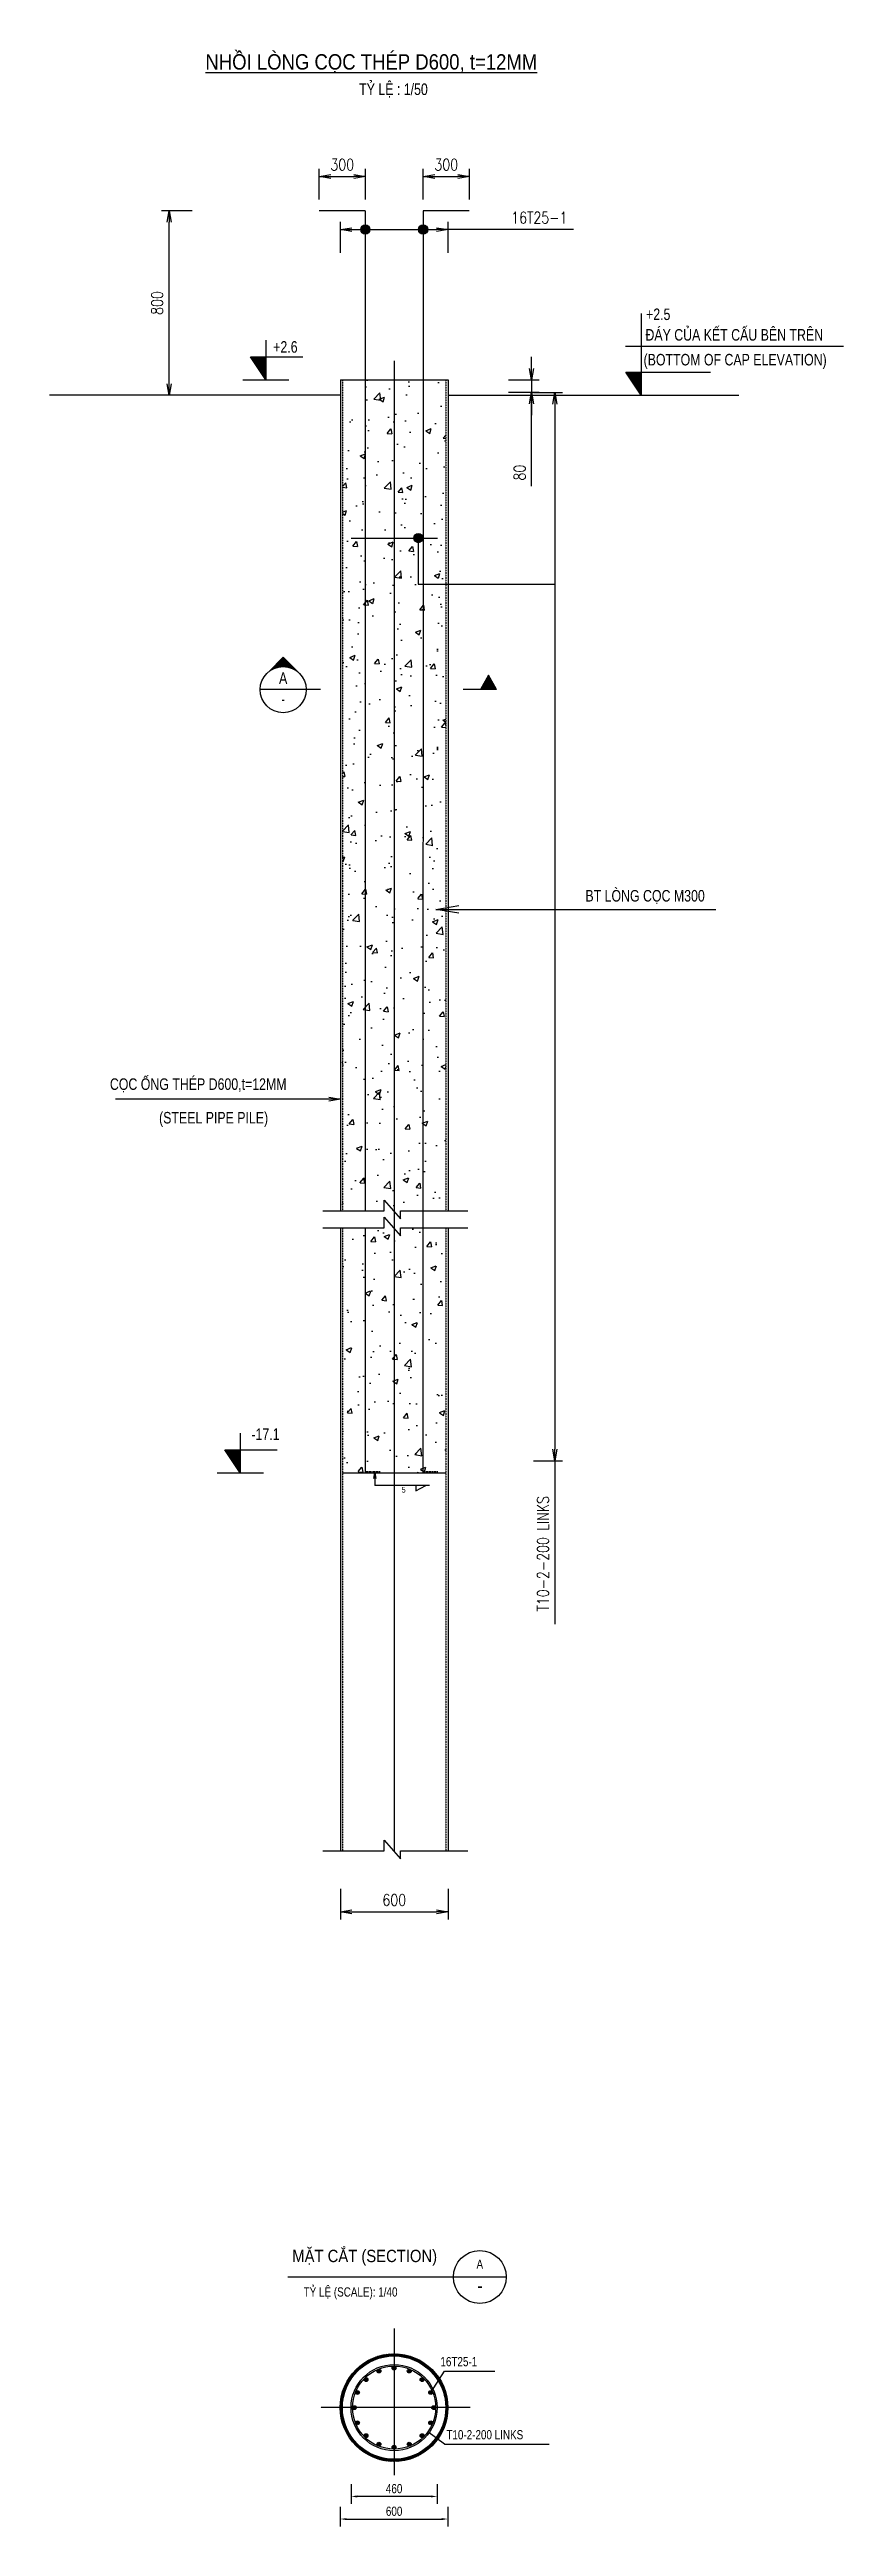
# Model space of a CAD drawing. Header units: millimetres. Extents: x -73021 to 3450336, y 75330 to 1037285.
# Drawn here: x -8318 to -3157, y 112870 to 128974 of the extents above; entities that cross this region are included whole.
import ezdxf
from ezdxf.enums import TextEntityAlignment as Align

# ---------------------------------------------------------------- set-up
doc = ezdxf.new("R2010")
doc.units = ezdxf.units.MM
doc.linetypes.add('CENTER', pattern=[50.8, 31.75, -6.35, 6.35, -6.35])
doc.linetypes.add('HIDDEN', pattern=[0.5, 0.3, -0.2])
for name, color, linetype in [('03_Dimension line', 4, 'Continuous'), ('BAO', 7, 'Continuous'), ('Big_Text_Note', 3, 'Continuous'), ('DIM', 4, 'Continuous'), ('DIM1', 4, 'Continuous'), ('ETEXT', 4, 'Continuous'), ('HATCH', 8, 'Continuous'), ('KHUAT', 8, 'HIDDEN'), ('MANH', 4, 'Continuous'), ('TEXT', 3, 'Continuous'), ('THEPCHU', 6, 'Continuous'), ('THEPDAI', 2, 'Continuous'), ('Truc', 1, 'CENTER')]:
    doc.layers.add(name, color=color, linetype=linetype)
doc.styles.add('dim', font='romans.shx', dxfattribs={"width": 0.8})
doc.styles.add('Ghi chu', font='vn_vni.shx', dxfattribs={"width": 0.8})
doc.styles.add('Kich Thuoc', font='vn_vni.shx', dxfattribs={"width": 0.8})
doc.styles.add('Romans', font='vn_vni.shx', dxfattribs={"width": 0.8})
doc.styles.add('TXT3', font='vn_vni.shx', dxfattribs={"width": 0.8})
doc.styles.add('TXT5', font='vn_vni.shx', dxfattribs={"width": 0.8})
doc.styles.add('VN_VNI', font='vn_vni.shx', dxfattribs={"width": 0.8})
doc.dimstyles.new('100', dxfattribs={"dimscale": 100, "dimtxt": 1.5, "dimasz": 1.5, "dimexe": 1, "dimexo": 1, "dimgap": 0.8, "dimtad": 1, "dimdec": 0, "dimzin": 0, "dimdsep": 46, "dimtxsty": 'dim', "dimblk": 'OPEN', "dimcen": 0.09, "dimdle": 0.15, "dimclrd": 256, "dimclre": 256, "dimclrt": 4, "dimadec": 0, "dimazin": 0, "dimtfac": 1, "dimtdec": 0, "dimtix": 1, "dimtmove": 1, "dimatfit": 3, "dimldrblk": 'OPEN', "dimfxl": 3, "dimfxlon": 1, "dimtolj": 1, "dimtzin": 0, "dimarcsym": 0})
doc.dimstyles.new('25', dxfattribs={"dimscale": 25, "dimtxt": 1.5, "dimasz": 1.5, "dimexe": 1, "dimexo": 1, "dimgap": 0.8, "dimtad": 1, "dimdec": 0, "dimzin": 0, "dimdsep": 46, "dimtxsty": 'dim', "dimblk": 'OPEN', "dimcen": 0.09, "dimdle": 0.15, "dimclrt": 4, "dimadec": 0, "dimazin": 0, "dimtfac": 1, "dimtdec": 0, "dimtix": 1, "dimtmove": 1, "dimatfit": 3, "dimldrblk": 'OPEN', "dimfxl": 3, "dimfxlon": 1, "dimtolj": 1, "dimtzin": 0, "dimarcsym": 0})
doc.dimstyles.new('50', dxfattribs={"dimscale": 50, "dimtxt": 1.5, "dimasz": 1.5, "dimexe": 1, "dimexo": 1, "dimgap": 0.8, "dimtad": 1, "dimdec": 0, "dimzin": 0, "dimdsep": 46, "dimtxsty": 'dim', "dimblk": 'OPEN', "dimcen": 0.09, "dimdle": 0.15, "dimclrd": 256, "dimclre": 256, "dimclrt": 4, "dimadec": 0, "dimazin": 0, "dimtfac": 1, "dimtdec": 0, "dimtix": 1, "dimtmove": 1, "dimatfit": 3, "dimldrblk": 'OPEN', "dimfxl": 3, "dimfxlon": 1, "dimtolj": 1, "dimtzin": 0, "dimarcsym": 0})
doc.dimstyles.get("Standard").update_dxf_attribs({"dimscale": 0, "dimtxt": 1.5, "dimasz": 1, "dimexe": 1.2, "dimexo": 0, "dimgap": 0.5, "dimtad": 1, "dimdec": 0, "dimzin": 0, "dimdsep": 46, "dimtxsty": 'Kich Thuoc', "dimcen": 0.09, "dimclrd": 4, "dimclre": 4, "dimclrt": 4, "dimadec": 0, "dimazin": 0, "dimtfac": 1, "dimtdec": 0, "dimtix": 1, "dimtofl": 0, "dimtmove": 0, "dimatfit": 3, "dimfxl": 2, "dimfxlon": 1, "dimtolj": 1, "dimtzin": 0, "dimarcsym": 0})

msp = doc.modelspace()

# ---------------------------------------------------------------- texts
at = {"layer": '03_Dimension line', "color": 2, "style": 'Ghi chu', "width": 0.8}
msp.add_text('TYÛ LEÄ : 1/50', height=75, dxfattribs=at).set_placement((-6305.17, 128678.23))
at = {"layer": '03_Dimension line', "color": 4, "style": 'Ghi chu', "width": 0.8}
for s, p in [('ÑAÙY CUÛA KEÁT CAÁU BEÂN TREÂN ', (-4444.38, 127156.43)), ('(BOTTOM OF CAP ELEVATION)', (-4456.55, 126995))]:
    msp.add_text(s, height=75, dxfattribs=at).set_placement(p, align=Align.TOP_LEFT)
for s, p in [('BT LOØNG COÏC M300', (-4834.52, 123434.4)), ('COÏC OÁNG THEÙP D600,t=12MM', (-7925.34, 122209.77)), ('(STEEL PIPE PILE)', (-7605.84, 121991.4))]:
    msp.add_text(s, height=75, dxfattribs=at).set_placement(p)
for tag, p in [('+2.5', (-4361.32, 127252.55)), ('+2.6', (-6784.65, 127040.48)), ('-17.1', (-6914.27, 119971.03))]:
    msp.add_attdef(tag, text='-', height=75, dxfattribs=at).set_placement(p, align=Align.MIDDLE_CENTER)
at = {"layer": 'Big_Text_Note', "color": 6, "style": 'TXT3', "width": 0.8}
msp.add_attdef('-', text='-', height=100, dxfattribs=at).set_placement((-5519.88, 114436.3), align=Align.MIDDLE_CENTER)
at = {"layer": 'DIM', "style": 'Ghi chu', "width": 0.8}
for s, p in [('16T25-1', (-5777.03, 113911.15)), ('T10-2-200 LINKS', (-5738.3, 113436.11))]:
    msp.add_text(s, height=60, dxfattribs=at).set_placement(p)
at = {"layer": 'TEXT', "color": 6, "style": 'Ghi chu', "width": 0.9}
msp.add_text('%%UNHOÀI LOØNG COÏC THEÙP D600, t=12MM', height=100, dxfattribs=at).set_placement((-7304.6, 128843.68))
at = {"layer": 'TEXT', "color": 4, "linetype": 'Continuous', "lineweight": 13, "style": 'VN_VNI', "width": 0.8}
msp.add_text('5', height=37.5, dxfattribs=at).set_placement((-6029.75, 119628.76), align=Align.TOP_LEFT)
at = {"layer": 'TEXT', "color": 6, "style": 'Ghi chu', "width": 0.9}
msp.add_text('MAËT CAÉT (SECTION)', height=80, dxfattribs=at).set_placement((-6739.97, 114628.24), align=Align.MIDDLE_LEFT)
at = {"layer": 'TEXT', "color": 2, "style": 'Ghi chu', "width": 0.8}
msp.add_text('TYÛ LEÄ (SCALE): 1/40', height=60, dxfattribs=at).set_placement((-6666.05, 114394.23), align=Align.MIDDLE_LEFT)
at = {"layer": 'TEXT', "color": 6, "style": 'Ghi chu', "width": 0.8}
msp.add_attdef('A', text='A', height=60, dxfattribs=at).set_placement((-5520.97, 114575), align=Align.MIDDLE_CENTER)

# ---------------------------------------------------------------- blocks, each defined once
blk = doc.blocks.new('*D49')
at = {"layer": '03_Dimension line', "color": 4, "lineweight": -2, "ltscale": 5}
for p, q in [((-6428, 112998), (-6428, 112870)), ((-6388, 112918), (-5768, 112918)), ((-5728, 112998), (-5728, 112870))]:
    blk.add_line(p, q, dxfattribs=at)
at = {"layer": '03_Dimension line', "color": 4, "ltscale": 5}
for points in [[(-6388, 112924), (-6388, 112911), (-6428, 112918)], [(-5768, 112924), (-5768, 112911), (-5728, 112918)]]:
    blk.add_solid(points, dxfattribs=at)
at = {"layer": 'Defpoints', "color": 0, "ltscale": 5}
for p in [(-6428, 113510), (-5728, 113510), (-5728, 112918)]:
    blk.add_point(p, dxfattribs=at)
at = {"layer": '03_Dimension line', "color": 4, "ltscale": 5, "insert": (-6078, 112968), "char_height": 60, "attachment_point": 5, "style": 'Kich Thuoc'}
blk.add_mtext('\\A1;600', dxfattribs=at)
blk = doc.blocks.new('*D50')
at = {"layer": 'Defpoints', "color": 0, "ltscale": 5}
for p in [(-6358, 113642), (-5798, 113642), (-6358, 113065)]:
    blk.add_point(p, dxfattribs=at)
at = {"layer": 'DIM', "color": 4, "lineweight": -2, "ltscale": 5}
for p, q in [((-6358, 113145), (-6358, 113017)), ((-5838, 113065), (-6318, 113065)), ((-5798, 113145), (-5798, 113017))]:
    blk.add_line(p, q, dxfattribs=at)
at = {"layer": 'DIM', "color": 4, "ltscale": 5}
for points in [[(-6318, 113071), (-6318, 113058), (-6358, 113065)], [(-5838, 113071), (-5838, 113058), (-5798, 113065)]]:
    blk.add_solid(points, dxfattribs=at)
at = {"layer": 'DIM', "color": 4, "ltscale": 5, "insert": (-6078, 113115), "char_height": 60, "attachment_point": 5, "style": 'Kich Thuoc'}
blk.add_mtext('\\A1;460', dxfattribs=at)
blk = doc.blocks.new('_OPEN')
at = {"color": 0, "linetype": 'ByBlock'}
for p, q in [((-1, 0.17), (0, 0)), ((0, 0), (-1, -0.17)), ((0, 0), (-1, 0))]:
    blk.add_line(p, q, dxfattribs=at)
blk = doc.blocks.new('*D99')
at = {"layer": '03_Dimension line', "lineweight": -2, "ltscale": 5}
for p, q in [((-7390, 127926), (-7590, 127926)), ((-7540, 126801), (-7540, 127851)), ((-7390, 126726), (-7590, 126726))]:
    blk.add_line(p, q, dxfattribs=at)
at = {"layer": 'Defpoints', "color": 0, "ltscale": 5}
for p in [(-7540, 127926), (-6265, 127926), (-6265, 126726)]:
    blk.add_point(p, dxfattribs=at)
at = {"layer": '03_Dimension line', "lineweight": -2, "ltscale": 5, "xscale": 75, "yscale": 75, "zscale": 75}
for p, rotation in [((-7540, 127926), 90), ((-7540, 126726), 270)]:
    blk.add_blockref('_OPEN', p, dxfattribs=dict(at, rotation=rotation))
at = {"layer": '03_Dimension line', "color": 4, "ltscale": 5, "insert": (-7618, 127326), "char_height": 75, "attachment_point": 5, "rotation": 90, "style": 'dim'}
blk.add_mtext('\\A1;800', dxfattribs=at)
blk = doc.blocks.new('*D100')
at = {"layer": '03_Dimension line', "lineweight": -2, "ltscale": 5}
for p, q in [((-6427, 127653), (-6427, 127853)), ((-6352, 127803), (-5802, 127803)), ((-5727, 127653), (-5727, 127853)), ((-4913, 127803), (-5727, 127803))]:
    blk.add_line(p, q, dxfattribs=at)
at = {"layer": 'Defpoints', "color": 0, "ltscale": 5}
for p in [(-5727, 127803), (-6427, 126794), (-5727, 126794)]:
    blk.add_point(p, dxfattribs=at)
at = {"layer": '03_Dimension line', "lineweight": -2, "ltscale": 5, "xscale": 75, "yscale": 75, "zscale": 75, "rotation": 180}
blk.add_blockref('_OPEN', (-6427, 127803), dxfattribs=at)
at = {"layer": '03_Dimension line', "lineweight": -2, "ltscale": 5, "xscale": 75, "yscale": 75, "zscale": 75}
blk.add_blockref('_OPEN', (-5727, 127803), dxfattribs=at)
at = {"layer": '03_Dimension line', "color": 4, "ltscale": 5, "insert": (-5134, 127881), "char_height": 75, "attachment_point": 5, "style": 'dim'}
blk.add_mtext('\\A1;16T25-1  ', dxfattribs=at)
blk = doc.blocks.new('*D101')
at = {"layer": '03_Dimension line', "lineweight": -2, "ltscale": 5}
for p, q in [((-5171, 126744), (-4983, 126744)), ((-5033, 126669), (-5033, 119873)), ((-5171, 119798), (-4983, 119798)), ((-5033, 119798), (-5033, 118735))]:
    blk.add_line(p, q, dxfattribs=at)
at = {"layer": 'Defpoints', "color": 0, "ltscale": 5}
for p in [(-5221, 126744), (-5033, 126744), (-5221, 119798)]:
    blk.add_point(p, dxfattribs=at)
at = {"layer": '03_Dimension line', "lineweight": -2, "ltscale": 5, "xscale": 75, "yscale": 75, "zscale": 75}
for p, rotation in [((-5033, 126744), 90), ((-5033, 119798), 270)]:
    blk.add_blockref('_OPEN', p, dxfattribs=dict(at, rotation=rotation))
at = {"layer": '03_Dimension line', "color": 4, "ltscale": 5, "insert": (-5110, 119194), "char_height": 75, "attachment_point": 5, "rotation": 90, "style": 'dim'}
blk.add_mtext('\\A1;T10-2-200 LINKS', dxfattribs=at)
blk = doc.blocks.new('SECTION_02')
for p, q in [((0, 8.44), (-3.77, 4.67)), ((-1.91, 6.52), (1.91, 6.52)), ((-1.83, 6.61), (1.83, 6.61)), ((-1.75, 6.69), (1.75, 6.69)), ((-1.66, 6.77), (1.66, 6.77)), ((-1.58, 6.86), (1.58, 6.86)), ((-1.5, 6.94), (1.5, 6.94)), ((-1.41, 7.02), (1.41, 7.02)), ((-1.33, 7.11), (1.33, 7.11)), ((-1.25, 7.19), (1.25, 7.19)), ((-1.16, 7.27), (1.16, 7.27)), ((-1.08, 7.36), (1.08, 7.36)), ((-1, 7.44), (1, 7.44)), ((-0.91, 7.52), (0.91, 7.52)), ((-0.83, 7.61), (0.83, 7.61)), ((-0.75, 7.69), (0.75, 7.69)), ((-0.66, 7.77), (0.66, 7.77)), ((-0.58, 7.86), (0.58, 7.86)), ((-0.5, 7.94), (0.5, 7.94)), ((-0.41, 8.02), (0.41, 8.02)), ((-0.33, 8.11), (0.33, 8.11)), ((-0.25, 8.19), (0.25, 8.19)), ((-0.16, 8.27), (0.16, 8.27)), ((-0.08, 8.36), (0.08, 8.36)), ((0, 8.44), (3.77, 4.67)), ((6, 0), (-6, 0)), ((-3.66, 4.77), (-3.63, 4.77)), ((-3.58, 4.86), (-3.52, 4.86)), ((-3.5, 4.94), (-3.4, 4.94)), ((-3.41, 5.02), (-3.28, 5.02)), ((-3.33, 5.11), (-3.15, 5.11)), ((-3.25, 5.19), (-3.01, 5.19)), ((-3.16, 5.27), (-2.86, 5.27)), ((-3.08, 5.36), (-2.7, 5.36)), ((-3, 5.44), (-2.53, 5.44)), ((-2.91, 5.52), (-2.34, 5.52)), ((-2.83, 5.61), (-2.13, 5.61)), ((-2.75, 5.69), (-1.9, 5.69)), ((-2.66, 5.77), (-1.63, 5.77)), ((-2.58, 5.86), (-1.3, 5.86)), ((-2.5, 5.94), (-0.84, 5.94)), ((-2.41, 6.02), (2.41, 6.02)), ((-2.33, 6.11), (2.33, 6.11)), ((-2.25, 6.19), (2.25, 6.19)), ((-2.16, 6.27), (2.16, 6.27)), ((-2.08, 6.36), (2.08, 6.36)), ((-2, 6.44), (2, 6.44)), ((0.84, 5.94), (2.5, 5.94)), ((1.3, 5.86), (2.58, 5.86)), ((1.63, 5.77), (2.66, 5.77)), ((1.9, 5.69), (2.75, 5.69)), ((2.13, 5.61), (2.83, 5.61)), ((2.34, 5.52), (2.91, 5.52)), ((2.53, 5.44), (3, 5.44)), ((2.7, 5.36), (3.08, 5.36)), ((2.86, 5.27), (3.16, 5.27)), ((3.01, 5.19), (3.25, 5.19)), ((3.15, 5.11), (3.33, 5.11)), ((3.28, 5.02), (3.41, 5.02)), ((3.4, 4.94), (3.5, 4.94)), ((3.52, 4.86), (3.58, 4.86)), ((3.63, 4.77), (3.66, 4.77)), ((-3.74, -4.69), (-3.75, -4.69)), ((3.75, -4.69), (3.74, -4.69))]:
    blk.add_line(p, q)
blk.add_circle((0, 0), 6)
at = {"layer": 'Big_Text_Note', "color": 6, "style": 'TXT5', "width": 0.8}
blk.add_attdef('A', text='', height=4, dxfattribs=at).set_placement((0, 3), align=Align.MIDDLE_CENTER)
at = {"layer": 'Big_Text_Note', "color": 3, "style": 'Romans', "width": 0.8}
blk.add_attdef('-', text='', height=2.08, dxfattribs=at).set_placement((0, -2.5), align=Align.MIDDLE_CENTER)
blk = doc.blocks.new('*D97')
at = {"layer": '03_Dimension line', "lineweight": -2, "ltscale": 5}
for p, q in [((-5185, 126901), (-5185, 126976)), ((-5335, 126826), (-5135, 126826)), ((-5335, 126746), (-5135, 126746)), ((-5185, 126826), (-5185, 126746)), ((-5185, 126826), (-5185, 126746)), ((-5185, 126135), (-5185, 126746)), ((-5185, 126671), (-5185, 126596))]:
    blk.add_line(p, q, dxfattribs=at)
at = {"layer": 'Defpoints', "color": 0, "ltscale": 5}
for p in [(-5727, 126826), (-5727, 126746), (-5185, 126746)]:
    blk.add_point(p, dxfattribs=at)
at = {"layer": '03_Dimension line', "lineweight": -2, "ltscale": 5, "xscale": 75, "yscale": 75, "zscale": 75}
for p, rotation in [((-5185, 126826), 270), ((-5185, 126746), 90)]:
    blk.add_blockref('_OPEN', p, dxfattribs=dict(at, rotation=rotation))
at = {"layer": '03_Dimension line', "color": 4, "ltscale": 5, "insert": (-5262, 126223), "char_height": 75, "attachment_point": 5, "rotation": 90, "style": 'dim'}
blk.add_mtext('\\A1;80', dxfattribs=at)
blk = doc.blocks.new('*D98')
at = {"layer": '03_Dimension line', "lineweight": -2, "ltscale": 5}
for p, q in [((-6427, 117015), (-6427, 116815)), ((-5727, 117015), (-5727, 116815)), ((-6352, 116865), (-5802, 116865))]:
    blk.add_line(p, q, dxfattribs=at)
at = {"layer": 'Defpoints', "color": 0, "ltscale": 5}
for p in [(-6427, 117676), (-5727, 117676), (-5727, 116865)]:
    blk.add_point(p, dxfattribs=at)
at = {"layer": '03_Dimension line', "lineweight": -2, "ltscale": 5, "xscale": 75, "yscale": 75, "zscale": 75, "rotation": 180}
blk.add_blockref('_OPEN', (-6427, 116865), dxfattribs=at)
at = {"layer": '03_Dimension line', "lineweight": -2, "ltscale": 5, "xscale": 75, "yscale": 75, "zscale": 75}
blk.add_blockref('_OPEN', (-5727, 116865), dxfattribs=at)
at = {"layer": '03_Dimension line', "color": 4, "ltscale": 5, "insert": (-6077, 116943), "char_height": 75, "attachment_point": 5, "style": 'dim'}
blk.add_mtext('\\A1;600', dxfattribs=at)
blk = doc.blocks.new('*D102')
at = {"layer": '03_Dimension line', "linetype": 'ByBlock', "lineweight": -2, "ltscale": 5}
for p, q in [((-6565, 127998), (-6565, 128198)), ((-6265, 127998), (-6265, 128198)), ((-6490, 128148), (-6340, 128148))]:
    blk.add_line(p, q, dxfattribs=at)
at = {"layer": 'Defpoints', "color": 0, "linetype": 'ByBlock', "ltscale": 5}
for p in [(-6265, 128148), (-6565, 127926), (-6265, 127926)]:
    blk.add_point(p, dxfattribs=at)
at = {"layer": '03_Dimension line', "linetype": 'ByBlock', "lineweight": -2, "ltscale": 5, "xscale": 75, "yscale": 75, "zscale": 75, "rotation": 180}
blk.add_blockref('_OPEN', (-6565, 128148), dxfattribs=at)
at = {"layer": '03_Dimension line', "linetype": 'ByBlock', "lineweight": -2, "ltscale": 5, "xscale": 75, "yscale": 75, "zscale": 75}
blk.add_blockref('_OPEN', (-6265, 128148), dxfattribs=at)
at = {"layer": '03_Dimension line', "color": 4, "linetype": 'ByBlock', "ltscale": 5, "insert": (-6415, 128225), "char_height": 75, "attachment_point": 5, "style": 'dim'}
blk.add_mtext('\\A1;300', dxfattribs=at)
blk = doc.blocks.new('*D103')
at = {"layer": '03_Dimension line', "linetype": 'ByBlock', "lineweight": -2, "ltscale": 5}
for p, q in [((-5889, 127998), (-5889, 128198)), ((-5589, 127998), (-5589, 128198)), ((-5814, 128148), (-5664, 128148))]:
    blk.add_line(p, q, dxfattribs=at)
at = {"layer": 'Defpoints', "color": 0, "linetype": 'ByBlock', "ltscale": 5}
for p in [(-5589, 128148), (-5889, 127926), (-5589, 127926)]:
    blk.add_point(p, dxfattribs=at)
at = {"layer": '03_Dimension line', "linetype": 'ByBlock', "lineweight": -2, "ltscale": 5, "xscale": 75, "yscale": 75, "zscale": 75, "rotation": 180}
blk.add_blockref('_OPEN', (-5889, 128148), dxfattribs=at)
at = {"layer": '03_Dimension line', "linetype": 'ByBlock', "lineweight": -2, "ltscale": 5, "xscale": 75, "yscale": 75, "zscale": 75}
blk.add_blockref('_OPEN', (-5589, 128148), dxfattribs=at)
at = {"layer": '03_Dimension line', "color": 4, "linetype": 'ByBlock', "ltscale": 5, "insert": (-5739, 128225), "char_height": 75, "attachment_point": 5, "style": 'dim'}
blk.add_mtext('\\A1;300', dxfattribs=at)

# ---------------------------------------------------------------- dimensions: what is measured, and where the dimension line sits
at = {"layer": '03_Dimension line', "linetype": 'ByBlock', "ltscale": 5}
for base, p1, p2, picture, middle in [((-6265.19, 128147.91), (-6565.19, 127926.22), (-6265.19, 127926.22), '*D102', (-6415.19, 128225.41)), ((-5589.43, 128147.91), (-5889.43, 127926.18), (-5589.43, 127926.18), '*D103', (-5739.43, 128225.41))]:
    dim = msp.add_linear_dim(base=base, p1=p1, p2=p2, dimstyle='50', dxfattribs=at)
    dim.commit()
    dim.dimension.update_dxf_attribs({"geometry": picture, "text_midpoint": middle})
at = {"layer": '03_Dimension line', "ltscale": 5}
dim = msp.add_linear_dim(base=(-7540.06, 127926.22), p1=(-6265.19, 126726.22), p2=(-6265.19, 127926.22), angle=90, text='800', dimstyle='50', dxfattribs=at)
dim.commit()
dim.dimension.update_dxf_attribs({"geometry": '*D99', "text_midpoint": (-7617.56, 127326.22)})
dim = msp.add_linear_dim(base=(-5727.34, 127803.34), p1=(-6427.34, 126793.7), p2=(-5727.34, 126793.7), text='16T25-1  ', dimstyle='50', dxfattribs=at)
dim.commit()
dim.dimension.update_dxf_attribs({"geometry": '*D100', "text_midpoint": (-5134.48, 127803.34), "dimtype": 160})
dim = msp.add_linear_dim(base=(-5184.89, 126746.22), p1=(-5727.41, 126826.22), p2=(-5727.41, 126746.22), angle=90, dimstyle='50', dxfattribs=at)
dim.commit()
dim.dimension.update_dxf_attribs({"geometry": '*D97', "text_midpoint": (-5184.89, 126223.36), "dimtype": 160})
dim = msp.add_linear_dim(base=(-5032.85, 126744.02), p1=(-5221.41, 119797.73), p2=(-5221.41, 126744.02), angle=90, text='T10-2-200 LINKS', dimstyle='50', override={"dimtmove": 0}, dxfattribs=at)
dim.commit()
dim.dimension.update_dxf_attribs({"geometry": '*D101', "text_midpoint": (-5032.85, 119193.86), "dimtype": 160})
dim = msp.add_aligned_dim(p1=(-6427.41, 117675.62), p2=(-5727.41, 117675.62), distance=-810.21, text='600', dimstyle='50', dxfattribs=at)
dim.commit()
dim.dimension.update_dxf_attribs({"geometry": '*D98', "text_midpoint": (-6077.41, 116942.91)})
dim = msp.add_aligned_dim(p1=(-6428.24, 113509.53), p2=(-5728.24, 113509.53), distance=-592, text='600', dimstyle='Standard', override={"dimscale": 40}, dxfattribs=at)
dim.commit()
dim.dimension.update_dxf_attribs({"geometry": '*D49', "text_midpoint": (-6078.24, 112967.53)})
at = {"layer": 'DIM', "ltscale": 5}
dim = msp.add_linear_dim(base=(-6358.24, 113064.51), p1=(-5798.24, 113642.08), p2=(-6358.24, 113642.08), text='460', dimstyle='Standard', override={"dimscale": 39.999968}, dxfattribs=at)
dim.commit()
dim.dimension.update_dxf_attribs({"geometry": '*D50', "text_midpoint": (-6078.24, 113114.51)})

# ---------------------------------------------------------------- hatches: boundary and pattern name
for points in [[(-6911.91, 126976.22), (-7011.91, 126976.22), (-6911.91, 126826.22)], [(-4472.34, 126876.22), (-4572.34, 126876.22), (-4472.34, 126726.22)], [(-7077.68, 119869.93), (-7177.68, 119869.93), (-7077.68, 119719.93)]]:
    msp.add_hatch(color=256).paths.add_polyline_path(points)
at = {"layer": 'HATCH', "ltscale": 5}
h = msp.add_hatch(dxfattribs=at)
h.set_pattern_fill('AR-CONC', color=256, scale=2, style=0)
h.set_pattern_definition([(50, (0, 0), (364.36934, -31.8782), [38.1, -419.1]), (355, (0, 0), (-70.4857, 382.1133), [30.48, -335.28]), (100.451, (30.36, -2.66), (293.885, 350.2334), [32.38, -356.18]), (46.1842, (0, 101.6), (542.1581, -84.0847), [57.15, -628.65]), (96.6356, (45.2, 94.6), (474.8085, 494.8511), [48.57, -534.27]), (351.184, (0, 101.6), (474.8092, 494.8502), [45.72, -502.92]), (21, (50.8, 76.2), (303.22976, -204.53104), [38.1, -419.1]), (326, (50.8, 76.2), (123.6041, 368.3759), [30.48, -335.28]), (71.4514, (76.07, 59.16), (426.833, 163.8457), [32.38, -356.18]), (37.5, (0, 0), (6.1772, 169.11008), [0, -331.216, 0, -340.36, 0, -336.55]), (7.5, (0, 0), (133.63933, 200.36115), [0, -194.056, 0, -323.596, 0, -128.27]), (327.5, (-113.28, 0), (271.18119, -11.45749), [0, -127, 0, -396.24, 0, -525.78]), (317.5, (-164.08, 0), (296.25836, 50.853), [0, -165.1, 0, -263.144, 0, -373.38])])
h.paths.add_polyline_path([(-5741.41, 126826.22), (-6265.19, 126826.22), (-6265.19, 125797.62), (-5950.8, 125797.62, -1), (-5890.8, 125797.62, -0.41421356), (-5920.8, 125767.62), (-5920.8, 125496.89), (-5741.41, 125496.89)])
h.paths.add_polyline_path([(-6265.19, 126826.22), (-6413.41, 126826.22), (-6413.41, 121423.79), (-6265.19, 121423.79)])
h.paths.add_polyline_path([(-5741.41, 125496.89), (-5920.8, 125496.89), (-5920.8, 125767.62, -0.41421356), (-5950.8, 125797.62), (-6265.19, 125797.62), (-6265.19, 121423.79), (-6142.39, 121423.79), (-6142.39, 121492.91), (-6036.78, 121372.37), (-6036.78, 121423.79), (-5741.41, 121423.79)])
h.paths.add_polyline_path([(-5741.41, 121313.24), (-6036.78, 121313.24), (-6036.78, 121261.83), (-6142.39, 121382.37), (-6142.39, 121313.24), (-6413.41, 121313.24), (-6413.41, 119719.93), (-5741.41, 119719.93)])
h = msp.add_hatch(dxfattribs=at)
h.set_pattern_fill('ANSI31', color=256, scale=2, style=0)
h.set_pattern_definition([(45, (15965.682, 7024.733), (-4.49012806, 4.49012806), [])])
h.paths.add_polyline_path([(-6078.24, 113978.08), (-6078.24, 113992.08, 0.41421356), (-6428.24, 113642.08), (-6414.24, 113642.08, -0.41421356)])
h.paths.add_polyline_path([(-6078.24, 113992.08), (-6078.24, 113978.08, -0.26213825), (-5790.98, 113816.36), (-5782.53, 113829.31, 0.257034)])
h.paths.add_polyline_path([(-5728.24, 113642.08), (-5742.24, 113642.08, -0.1577742), (-5805.94, 113445.23), (-5794.6, 113437.03, 0.1577742)])
h.paths.add_polyline_path([(-5782.53, 113829.31), (-5790.98, 113816.36, -0.13718013), (-5742.24, 113642.08), (-5728.24, 113642.08, 0.14205536)])
h.paths.add_polyline_path([(-5794.6, 113437.03), (-5805.94, 113445.23, -0.24070852), (-6078.24, 113306.08), (-6078.24, 113292.08, 0.24070852)])
h.paths.add_polyline_path([(-6414.24, 113642.08), (-6428.24, 113642.08, 0.41421356), (-6078.24, 113292.08), (-6078.24, 113306.08, -0.41421356)])
at = {"layer": 'MANH', "ltscale": 5}
h = msp.add_hatch(color=256, dxfattribs=at)
h.paths.add_polyline_path([(-6235.11, 127803.41), (-6295.11, 127803.41, 1)])
h.paths.add_polyline_path([(-6295.11, 127803.41), (-6235.11, 127803.41, 1)])
h = msp.add_hatch(color=256, dxfattribs=at)
h.paths.add_polyline_path([(-5859.45, 127803.34), (-5919.45, 127803.34, 1)])
h.paths.add_polyline_path([(-5919.45, 127803.34), (-5859.45, 127803.34, 1)])
h = msp.add_hatch(color=256, dxfattribs=at)
h.paths.add_polyline_path([(-5950.8, 125797.62, 1), (-5890.8, 125797.62)])
h.paths.add_polyline_path([(-5890.8, 125797.62, 1), (-5950.8, 125797.62)])
at = {"layer": 'THEPCHU', "ltscale": 5}
h = msp.add_hatch(color=256, dxfattribs=at)
h.paths.add_polyline_path([(-6172, 113868.43), (-6178.9, 113885.08, 0.01049054), (-6189.27, 113880.53, 0.54879144)])
h.paths.add_polyline_path([(-6168.34, 113889.2, 0.01049054), (-6178.9, 113885.08), (-6172, 113868.43, 0.54879144)])
h.paths.add_polyline_path([(-6178.9, 113885.08), (-6181.57, 113891.53, 0.29132945), (-6189.27, 113880.53, -0.01049054)])
h.paths.add_polyline_path([(-6168.34, 113889.2, 0.29132945), (-6181.57, 113891.53), (-6178.9, 113885.08, -0.01049054)])
h = msp.add_hatch(color=256, dxfattribs=at)
h.paths.add_polyline_path([(-6078.24, 113887.08), (-6078.24, 113905.11, 0.01049054), (-6089.57, 113904.87, 0.54879144)])
h.paths.add_polyline_path([(-6066.92, 113904.87, 0.01049054), (-6078.24, 113905.11), (-6078.24, 113887.08, 0.54879144)])
h.paths.add_polyline_path([(-6078.24, 113905.11), (-6078.24, 113912.08, 0.29132945), (-6089.57, 113904.87, -0.01049054)])
h.paths.add_polyline_path([(-6066.92, 113904.87, 0.29132945), (-6078.24, 113912.08), (-6078.24, 113905.11, -0.01049054)])
h = msp.add_hatch(color=256, dxfattribs=at)
h.paths.add_polyline_path([(-5984.49, 113868.43), (-5977.59, 113885.08, 0.01049054), (-5988.14, 113889.2, 0.54879144)])
h.paths.add_polyline_path([(-5967.21, 113880.53, 0.01049054), (-5977.59, 113885.08), (-5984.49, 113868.43, 0.54879144)])
h.paths.add_polyline_path([(-5977.59, 113885.08), (-5974.92, 113891.53, 0.29132945), (-5988.14, 113889.2, -0.01049054)])
h.paths.add_polyline_path([(-5967.21, 113880.53, 0.29132945), (-5974.92, 113891.53), (-5977.59, 113885.08, -0.01049054)])
h = msp.add_hatch(color=256, dxfattribs=at)
h.paths.add_polyline_path([(-6304.59, 113735.84), (-6321.25, 113742.74, 0.01049054), (-6325.36, 113732.18, 0.54879144)])
h.paths.add_polyline_path([(-6316.69, 113753.11, 0.01049054), (-6321.25, 113742.74), (-6304.59, 113735.84, 0.54879144)])
h.paths.add_polyline_path([(-6321.25, 113742.74), (-6327.69, 113745.4, 0.29132945), (-6325.36, 113732.18, -0.01049054)])
h.paths.add_polyline_path([(-6316.69, 113753.11, 0.29132945), (-6327.69, 113745.4), (-6321.25, 113742.74, -0.01049054)])
h = msp.add_hatch(color=256, dxfattribs=at)
h.paths.add_polyline_path([(-6251.48, 113815.32), (-6264.23, 113828.07, 0.01049054), (-6272.07, 113819.89, 0.54879144)])
h.paths.add_polyline_path([(-6256.05, 113835.91, 0.01049054), (-6264.23, 113828.07), (-6251.48, 113815.32, 0.54879144)])
h.paths.add_polyline_path([(-6264.23, 113828.07), (-6269.16, 113833, 0.29132945), (-6272.07, 113819.89, -0.01049054)])
h.paths.add_polyline_path([(-6256.05, 113835.91, 0.29132945), (-6269.16, 113833), (-6264.23, 113828.07, -0.01049054)])
h = msp.add_hatch(color=256, dxfattribs=at)
h.paths.add_polyline_path([(-5905, 113815.32), (-5892.26, 113828.07, 0.01049054), (-5900.43, 113835.91, 0.54879144)])
h.paths.add_polyline_path([(-5884.42, 113819.89, 0.01049054), (-5892.26, 113828.07), (-5905, 113815.32, 0.54879144)])
h.paths.add_polyline_path([(-5892.26, 113828.07), (-5887.32, 113833, 0.29132945), (-5900.43, 113835.91, -0.01049054)])
h.paths.add_polyline_path([(-5884.42, 113819.89, 0.29132945), (-5887.32, 113833), (-5892.26, 113828.07, -0.01049054)])
h = msp.add_hatch(color=256, dxfattribs=at)
h.paths.add_polyline_path([(-5851.89, 113735.84), (-5835.24, 113742.74, 0.01049054), (-5839.79, 113753.11, 0.54879144)])
h.paths.add_polyline_path([(-5831.12, 113732.18, 0.01049054), (-5835.24, 113742.74), (-5851.89, 113735.84, 0.54879144)])
h.paths.add_polyline_path([(-5835.24, 113742.74), (-5828.8, 113745.4, 0.29132945), (-5839.79, 113753.11, -0.01049054)])
h.paths.add_polyline_path([(-5831.12, 113732.18, 0.29132945), (-5828.8, 113745.4), (-5835.24, 113742.74, -0.01049054)])
h = msp.add_hatch(color=256, dxfattribs=at)
h.paths.add_polyline_path([(-6323.24, 113642.08), (-6341.27, 113642.08, 0.01049054), (-6341.03, 113630.75, 0.54879144)])
h.paths.add_polyline_path([(-6341.03, 113653.41, 0.01049054), (-6341.27, 113642.08), (-6323.24, 113642.08, 0.54879144)])
h.paths.add_polyline_path([(-6341.27, 113642.08), (-6348.24, 113642.08, 0.29132945), (-6341.03, 113630.75, -0.01049054)])
h.paths.add_polyline_path([(-6341.03, 113653.41, 0.29132945), (-6348.24, 113642.08), (-6341.27, 113642.08, -0.01049054)])
h = msp.add_hatch(color=256, dxfattribs=at)
h.paths.add_polyline_path([(-6304.59, 113548.32), (-6321.25, 113541.42, 0.01049054), (-6316.69, 113531.05, 0.54879144)])
h.paths.add_polyline_path([(-6325.36, 113551.98, 0.01049054), (-6321.25, 113541.42), (-6304.59, 113548.32, 0.54879144)])
h.paths.add_polyline_path([(-6321.25, 113541.42), (-6327.69, 113538.76, 0.29132945), (-6316.69, 113531.05, -0.01049054)])
h.paths.add_polyline_path([(-6325.36, 113551.98, 0.29132945), (-6327.69, 113538.76), (-6321.25, 113541.42, -0.01049054)])
h = msp.add_hatch(color=256, dxfattribs=at)
h.paths.add_polyline_path([(-5851.89, 113548.32), (-5835.24, 113541.42, 0.01049054), (-5831.12, 113551.98, 0.54879144)])
h.paths.add_polyline_path([(-5839.79, 113531.05, 0.01049054), (-5835.24, 113541.42), (-5851.89, 113548.32, 0.54879144)])
h.paths.add_polyline_path([(-5835.24, 113541.42), (-5828.8, 113538.76, 0.29132945), (-5831.12, 113551.98, -0.01049054)])
h.paths.add_polyline_path([(-5839.79, 113531.05, 0.29132945), (-5828.8, 113538.76), (-5835.24, 113541.42, -0.01049054)])
h = msp.add_hatch(color=256, dxfattribs=at)
h.paths.add_polyline_path([(-5833.24, 113642.08), (-5815.22, 113642.08, 0.01049054), (-5815.45, 113653.41, 0.54879144)])
h.paths.add_polyline_path([(-5815.45, 113630.75, 0.01049054), (-5815.22, 113642.08), (-5833.24, 113642.08, 0.54879144)])
h.paths.add_polyline_path([(-5815.22, 113642.08), (-5808.24, 113642.08, 0.29132945), (-5815.45, 113653.41, -0.01049054)])
h.paths.add_polyline_path([(-5815.45, 113630.75, 0.29132945), (-5808.24, 113642.08), (-5815.22, 113642.08, -0.01049054)])
h = msp.add_hatch(color=256, dxfattribs=at)
h.paths.add_polyline_path([(-6251.48, 113468.84), (-6264.23, 113456.09, 0.01049054), (-6256.05, 113448.25, 0.54879144)])
h.paths.add_polyline_path([(-6272.07, 113464.27, 0.01049054), (-6264.23, 113456.09), (-6251.48, 113468.84, 0.54879144)])
h.paths.add_polyline_path([(-6264.23, 113456.09), (-6269.16, 113451.16, 0.29132945), (-6256.05, 113448.25, -0.01049054)])
h.paths.add_polyline_path([(-6272.07, 113464.27, 0.29132945), (-6269.16, 113451.16), (-6264.23, 113456.09, -0.01049054)])
h = msp.add_hatch(color=256, dxfattribs=at)
h.paths.add_polyline_path([(-6172, 113415.73), (-6178.9, 113399.08, 0.01049054), (-6168.34, 113394.96, 0.54879144)])
h.paths.add_polyline_path([(-6189.27, 113403.63, 0.01049054), (-6178.9, 113399.08), (-6172, 113415.73, 0.54879144)])
h.paths.add_polyline_path([(-6178.9, 113399.08), (-6181.57, 113392.63, 0.29132945), (-6168.34, 113394.96, -0.01049054)])
h.paths.add_polyline_path([(-6189.27, 113403.63, 0.29132945), (-6181.57, 113392.63), (-6178.9, 113399.08, -0.01049054)])
h = msp.add_hatch(color=256, dxfattribs=at)
h.paths.add_polyline_path([(-6078.24, 113397.08), (-6078.24, 113379.05, 0.01049054), (-6066.92, 113379.29, 0.54879144)])
h.paths.add_polyline_path([(-6089.57, 113379.29, 0.01049054), (-6078.24, 113379.05), (-6078.24, 113397.08, 0.54879144)])
h.paths.add_polyline_path([(-6078.24, 113379.05), (-6078.24, 113372.08, 0.29132945), (-6066.92, 113379.29, -0.01049054)])
h.paths.add_polyline_path([(-6089.57, 113379.29, 0.29132945), (-6078.24, 113372.08), (-6078.24, 113379.05, -0.01049054)])
h = msp.add_hatch(color=256, dxfattribs=at)
h.paths.add_polyline_path([(-5984.49, 113415.73), (-5977.59, 113399.08, 0.01049054), (-5967.21, 113403.63, 0.54879144)])
h.paths.add_polyline_path([(-5988.14, 113394.96, 0.01049054), (-5977.59, 113399.08), (-5984.49, 113415.73, 0.54879144)])
h.paths.add_polyline_path([(-5977.59, 113399.08), (-5974.92, 113392.63, 0.29132945), (-5967.21, 113403.63, -0.01049054)])
h.paths.add_polyline_path([(-5988.14, 113394.96, 0.29132945), (-5974.92, 113392.63), (-5977.59, 113399.08, -0.01049054)])
h = msp.add_hatch(color=256, dxfattribs=at)
h.paths.add_polyline_path([(-5905, 113468.84), (-5892.26, 113456.09, 0.01049054), (-5884.42, 113464.27, 0.54879144)])
h.paths.add_polyline_path([(-5900.43, 113448.25, 0.01049054), (-5892.26, 113456.09), (-5905, 113468.84, 0.54879144)])
h.paths.add_polyline_path([(-5892.26, 113456.09), (-5887.32, 113451.16, 0.29132945), (-5884.42, 113464.27, -0.01049054)])
h.paths.add_polyline_path([(-5900.43, 113448.25, 0.29132945), (-5887.32, 113451.16), (-5892.26, 113456.09, -0.01049054)])

# ---------------------------------------------------------------- linework, layer by layer
for p, q in [((-4472.34, 127257.76), (-4472.34, 126726.22)), ((-6911.91, 127084.5), (-6911.91, 126826.22)), ((-7011.91, 126976.22), (-6671.85, 126976.22)), ((-6911.91, 126826.22), (-7011.91, 126976.22)), ((-7061.91, 126826.22), (-6761.91, 126826.22)), ((-4572.34, 126876.22), (-4022.34, 126876.22)), ((-4472.34, 126726.22), (-4572.34, 126876.22)), ((-4622.34, 126726.22), (-4322.34, 126726.22)), ((-6557.04, 124812.07), (-6649.14, 124812.07)), ((-5520.84, 124812.07), (-5629.1, 124812.07)), ((-5412.59, 124812.07), (-5520.84, 124812.07)), ((-5465.51, 124905.85), (-5517.09, 124812.07)), ((-5412.59, 124812.07), (-5465.51, 124905.85)), ((-7077.68, 119978.21), (-7077.68, 119719.93)), ((-7177.68, 119869.93), (-6837.62, 119869.93)), ((-7077.68, 119719.93), (-7177.68, 119869.93)), ((-7227.68, 119719.93), (-6927.68, 119719.93)), ((-6768.59, 114491.5), (-5833.47, 114491.5)), ((-5833.47, 114491.5), (-5349.13, 114491.5))]:
    msp.add_line(p, q)
at = {"ltscale": 5}
for radius in [350, 336]:
    msp.add_circle((-6078.24, 113642.08), radius, dxfattribs=at)
msp.add_solid([(-5465.51, 124905.85), (-5412.59, 124812.07), (-5517.09, 124812.07)])
at = {"layer": '03_Dimension line', "ltscale": 5}
for p, q in [((-5920.8, 125797.62), (-5920.8, 125496.89)), ((-5920.8, 125496.89), (-5032.85, 125496.89)), ((-6142.39, 121423.79), (-6142.39, 121492.91)), ((-6142.39, 121492.91), (-6036.78, 121372.37)), ((-6541.47, 121423.79), (-6142.39, 121423.79)), ((-6541.47, 121313.24), (-6142.39, 121313.24)), ((-6142.39, 121313.24), (-6142.39, 121382.37)), ((-6142.39, 121382.37), (-6036.78, 121261.83)), ((-6036.78, 121423.79), (-5599.78, 121423.79)), ((-6036.78, 121372.37), (-6036.78, 121423.79)), ((-6036.78, 121313.24), (-5599.78, 121313.24)), ((-6036.78, 121261.83), (-6036.78, 121313.24)), ((-6541.47, 117262.37), (-6142.39, 117262.37)), ((-6142.39, 117262.37), (-6142.39, 117331.49)), ((-6142.39, 117331.49), (-6036.78, 117210.96)), ((-6036.78, 117262.37), (-5599.78, 117262.37)), ((-6036.78, 117210.96), (-6036.78, 117262.37))]:
    msp.add_line(p, q, dxfattribs=at)
at = {"layer": '03_Dimension line', "linetype": 'ByBlock', "ltscale": 5}
for p, q in [((-6260.68, 119719.93), (-6260.68, 119731.68)), ((-6250.68, 119719.93), (-6250.68, 119731.68)), ((-6240.68, 119719.93), (-6240.68, 119731.68)), ((-6230.68, 119719.93), (-6230.68, 119731.68)), ((-6220.68, 119719.93), (-6220.68, 119731.68)), ((-6210.68, 119719.93), (-6210.68, 119731.68)), ((-6200.68, 119719.93), (-6200.68, 119731.68)), ((-6190.68, 119719.93), (-6190.68, 119731.68)), ((-6180.68, 119719.93), (-6180.68, 119731.68)), ((-6170.68, 119719.93), (-6170.68, 119731.68)), ((-6170.68, 119719.93), (-6170.68, 119731.68)), ((-5886.23, 119719.93), (-5886.23, 119731.68)), ((-5876.23, 119719.93), (-5876.23, 119731.68)), ((-5866.23, 119719.93), (-5866.23, 119731.68)), ((-5856.23, 119719.93), (-5856.23, 119731.68)), ((-5846.23, 119719.93), (-5846.23, 119731.68)), ((-5836.23, 119719.93), (-5836.23, 119731.68)), ((-5826.23, 119719.93), (-5826.23, 119731.68)), ((-5816.23, 119719.93), (-5816.23, 119731.68)), ((-5806.23, 119719.93), (-5806.23, 119731.68)), ((-5796.23, 119719.93), (-5796.23, 119731.68)), ((-5796.23, 119719.93), (-5796.23, 119731.68))]:
    msp.add_line(p, q, dxfattribs=at)
at = {"layer": '03_Dimension line', "ltscale": 5}
for centre in [(-6265.11, 127803.41), (-5889.45, 127803.34), (-5920.8, 125797.62)]:
    msp.add_circle(centre, 30, dxfattribs=at)
at = {"layer": 'BAO', "ltscale": 5}
for p, q in [((-6427.41, 126826.22), (-6427.41, 121423.79)), ((-6427.41, 126826.22), (-5727.41, 126826.22)), ((-5727.41, 126826.22), (-5727.41, 121423.79)), ((-6427.41, 126726.22), (-8317.63, 126726.22)), ((-5727.41, 126726.22), (-3837.19, 126726.22)), ((-6427.41, 121313.24), (-6427.41, 117262.37)), ((-6427.41, 121313.24), (-6427.41, 117262.37)), ((-5727.41, 121313.24), (-5727.41, 117262.37)), ((-5727.41, 121313.24), (-5727.41, 117262.37)), ((-6413.41, 119719.93), (-5741.41, 119719.93))]:
    msp.add_line(p, q, dxfattribs=at)
at = {"layer": 'DIM', "linetype": 'Continuous'}
msp.add_line((-4574.26, 127045), (-3157.42, 127045), dxfattribs=at)
at = {"layer": 'DIM'}
msp.add_line((-5849, 119638.32), (-6202.79, 119638.32), dxfattribs=at)
at = {"layer": 'DIM', "ltscale": 5}
for p, q in [((-5840.34, 113740.62), (-5750.57, 113878.34)), ((-5750.57, 113878.34), (-5422.67, 113878.34)), ((-5750.57, 113405.2), (-5859.43, 113483.9)), ((-5750.57, 113405.2), (-5070.67, 113405.2))]:
    msp.add_line(p, q, dxfattribs=at)
msp.add_circle((-5520.97, 114491.5), 171.84, dxfattribs=at)
at = {"layer": 'DIM1'}
msp.add_line((-7193.81, 119719.93), (-7079.88, 119719.93), dxfattribs=at)
at = {"layer": 'ETEXT', "color": 4}
msp.add_lwpolyline([(-5871.46, 119638.32), (-5936.27, 119638.32), (-5936.27, 119602.32), (-5871.46, 119638.32)], dxfattribs=at)
at = {"layer": 'KHUAT', "ltscale": 5}
for p, q in [((-6413.41, 126826.22), (-6413.41, 121423.79)), ((-5741.41, 126826.22), (-5741.41, 121423.79)), ((-6413.41, 121313.24), (-6413.41, 117262.37)), ((-6413.41, 121313.24), (-6413.41, 117262.37)), ((-5741.41, 121313.24), (-5741.41, 117262.37)), ((-5741.41, 121313.24), (-5741.41, 117262.37))]:
    msp.add_line(p, q, dxfattribs=at)
at = {"layer": 'MANH', "ltscale": 5}
msp.add_line((-6427.41, 122149.79), (-7888.42, 122149.59), dxfattribs=at)
at = {"layer": 'THEPCHU', "ltscale": 5}
for p, q in [((-6265.19, 127926.22), (-6565.19, 127926.22)), ((-6265.19, 127926.22), (-6265.19, 121423.79)), ((-5889.43, 127926.18), (-5890.74, 119719.93)), ((-5589.43, 127926.18), (-5889.43, 127926.18)), ((-6265.19, 121313.24), (-6265.19, 119799.93)), ((-6265.19, 121313.24), (-6265.19, 119719.93)), ((-6265.19, 119719.93), (-6165.19, 119719.93)), ((-5890.74, 119719.93), (-5790.73, 119719.93))]:
    msp.add_line(p, q, dxfattribs=at)
for centre in [(-6176.78, 113879.98), (-6078.24, 113899.58), (-5979.7, 113879.98), (-6316.14, 113740.62), (-6260.32, 113824.16), (-5896.16, 113824.16), (-5840.34, 113740.62), (-6335.74, 113642.08), (-6316.14, 113543.54), (-5840.34, 113543.54), (-5820.74, 113642.08), (-6260.32, 113460), (-6176.78, 113404.18), (-6078.24, 113384.58), (-5979.7, 113404.18), (-5896.16, 113460)]:
    msp.add_circle(centre, 12.5, dxfattribs=at)
at = {"layer": 'THEPDAI', "ltscale": 5}
msp.add_line((-6358.01, 125797.62), (-5796.8, 125797.62), dxfattribs=at)
for radius in [280, 270]:
    msp.add_circle((-6078.24, 113642.08), radius, dxfattribs=at)
at = {"layer": 'Truc', "linetype": 'CENTER', "ltscale": 0.1}
for p, q in [((-6077.41, 126950.62), (-6078.37, 117258.43)), ((-6078.24, 114156.86), (-6078.24, 113203.18)), ((-5582.98, 113642.08), (-6554.47, 113642.08))]:
    msp.add_line(p, q, dxfattribs=at)

# ---------------------------------------------------------------- block references
ref = msp.add_blockref('SECTION_02', (-6799.14, 124812.07), dxfattribs=dict(xscale=25, yscale=25, zscale=25))
ref.add_attrib('A', 'A', dxfattribs={"layer": 'Big_Text_Note', "color": 6, "height": 75, "style": 'TXT5', "width": 0.8}).set_placement((-6799.15, 124887.08), align=Align.MIDDLE_CENTER)
ref.add_attrib('-', '-', dxfattribs={"layer": 'Big_Text_Note', "color": 3, "height": 62.5, "style": 'Romans', "width": 0.8}).set_placement((-6799.15, 124749.57), align=Align.MIDDLE_CENTER)

msp.set_redraw_order([(e.dxf.handle, doc.entitydb.next_handle()) for e in msp.query("TEXT MTEXT ATTDEF DIMENSION ARC_DIMENSION")])  # texts and dimensions are drawn at this point

# ---------------------------------------------------------------- leaders
at = {"layer": '03_Dimension line', "linetype": 'ByBlock', "ltscale": 5}
for points, dimstyle in [([(-5807.34, 123383.63), (-3986.32, 123383.63)], '100'), ([(-6427.41, 122149.37), (-7888.42, 122149.59)], '50')]:
    msp.add_leader(points, dimstyle=dimstyle, override={"dimgap": 0.8, "dimtad": 0}, dxfattribs=at)
at = {"layer": 'DIM'}
msp.add_leader([(-6202.79, 119721.56), (-6202.79, 119638.32)], dimstyle='25', dxfattribs=at)

doc.saveas('drawing.dxf')
